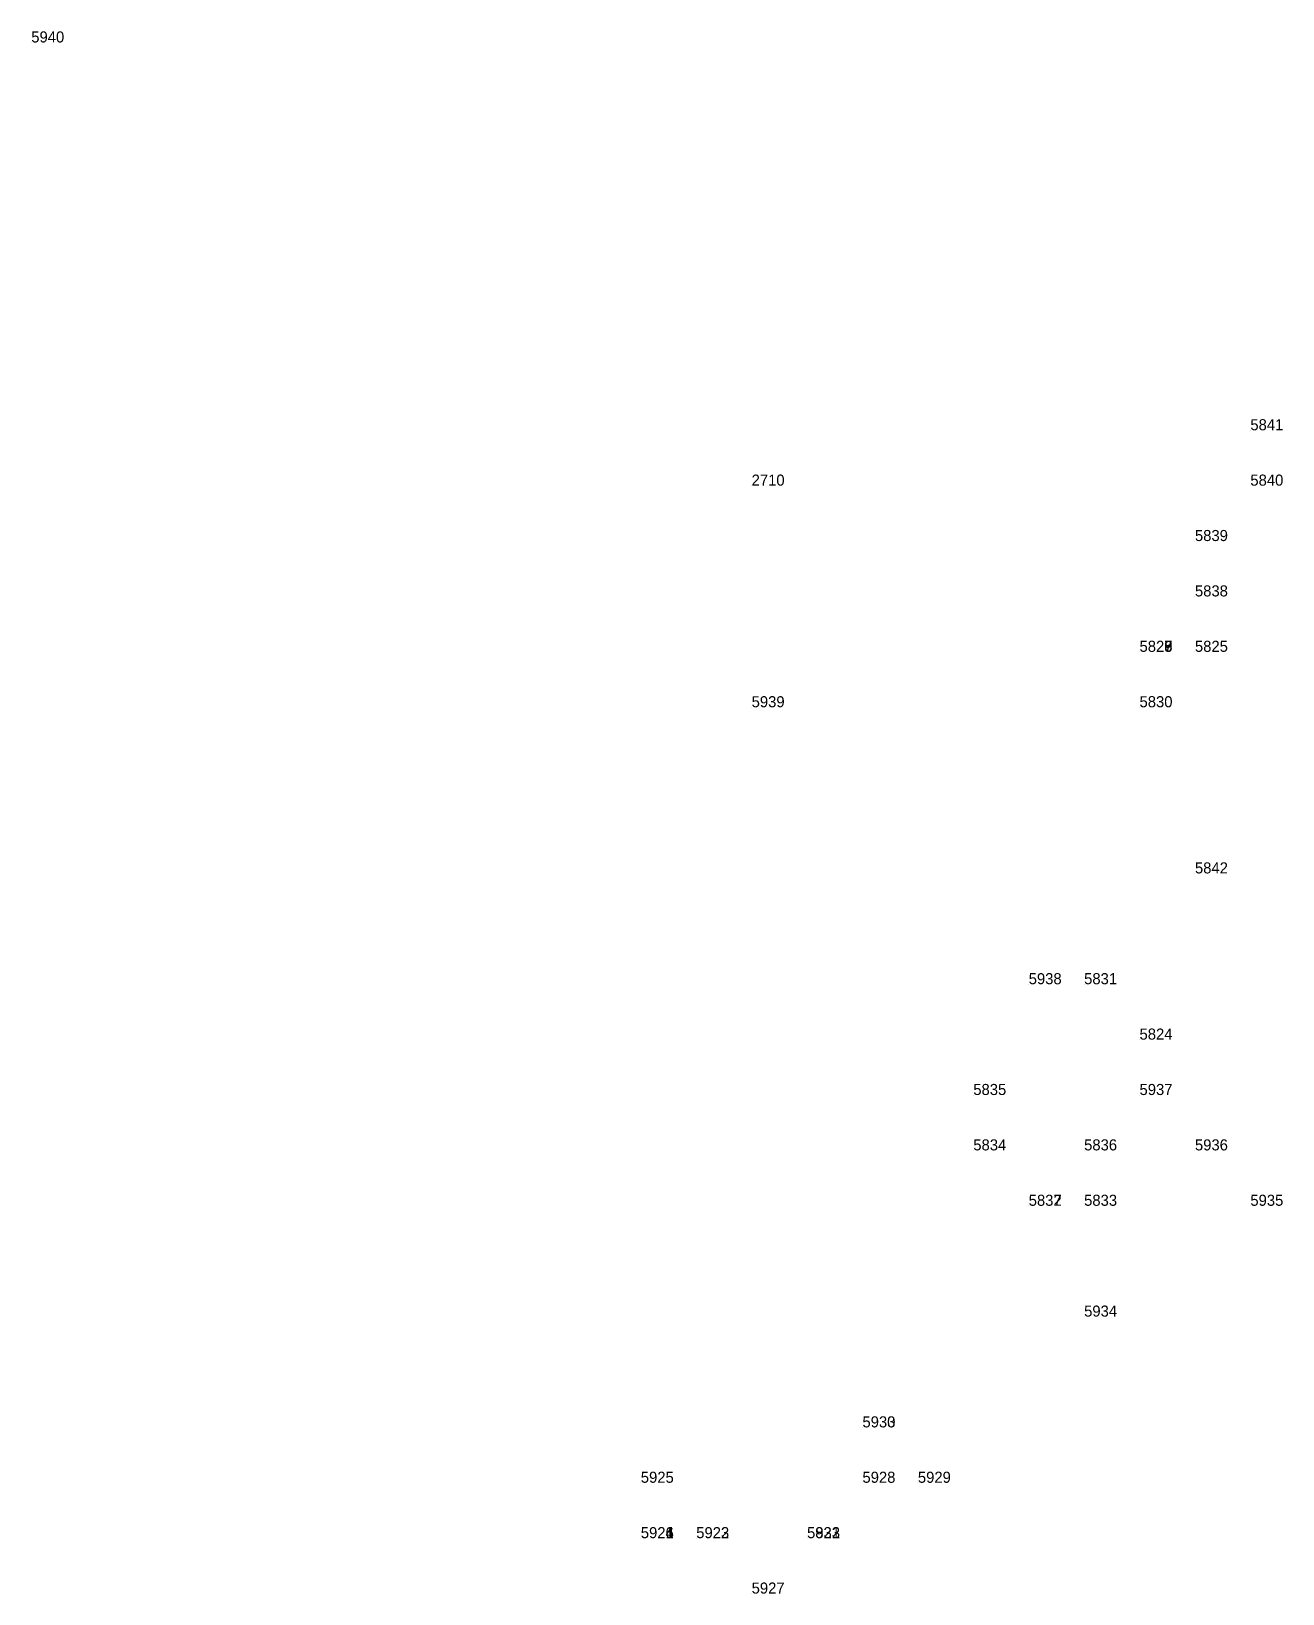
# Model space of a CAD drawing. Extents: x 535182 to 560328, y 1820963 to 1852759.
# Drawn here: x 548474 to 548496.58, y 1823006 to 1823034.2 of the extents above; entities that cross this region are included whole.
import ezdxf

# ---------------------------------------------------------------- set-up
doc = ezdxf.new("R2010")
doc.units = 0
doc.layers.add('Level 12', color=7, linetype='Continuous')
doc.layers.add('Level 7', color=7, linetype='Continuous')

msp = doc.modelspace()

# ---------------------------------------------------------------- texts
at = {"layer": 'Level 12'}
for s, p in [('5940', (548474, 1823034)), ('5841', (548496, 1823027)), ('2710', (548487, 1823026)), ('5840', (548496, 1823026)), ('5839', (548495, 1823025)), ('5838', (548495, 1823024)), ('5826', (548494, 1823023)), ('5827', (548494, 1823023)), ('5828', (548494, 1823023)), ('5829', (548494, 1823023)), ('5825', (548495, 1823023)), ('5939', (548487, 1823022)), ('5830', (548494, 1823022)), ('5842', (548495, 1823019)), ('5938', (548492, 1823017)), ('5831', (548493, 1823017)), ('5824', (548494, 1823016)), ('5835', (548491, 1823015)), ('5937', (548494, 1823015)), ('5834', (548491, 1823014)), ('5836', (548493, 1823014)), ('5936', (548495, 1823014)), ('5832', (548492, 1823013)), ('5837', (548492, 1823013)), ('5833', (548493, 1823013)), ('5935', (548496, 1823013)), ('5934', (548493, 1823011)), ('5930', (548489, 1823009)), ('5933', (548489, 1823009)), ('5925', (548485, 1823008)), ('5928', (548489, 1823008)), ('5929', (548490, 1823008)), ('5921', (548485, 1823007)), ('5924', (548485, 1823007)), ('5926', (548485, 1823007)), ('5922', (548486, 1823007)), ('5923', (548486, 1823007)), ('5823', (548488, 1823007)), ('5931', (548488, 1823007)), ('5932', (548488, 1823007)), ('5927', (548487, 1823006))]:
    msp.add_text(s, height=0.2, dxfattribs=at).set_placement(p)

# ---------------------------------------------------------------- linework, layer by layer
at = {"layer": 'Level 7'}
for p, q in [((548474, 1823034), (548474, 1823034)), ((548496, 1823027), (548496, 1823027)), ((548487, 1823026), (548487, 1823026)), ((548496, 1823026), (548496, 1823026)), ((548495, 1823025), (548495, 1823025)), ((548495, 1823024), (548495, 1823024)), ((548494, 1823023), (548494, 1823023)), ((548494, 1823023), (548494, 1823023)), ((548494, 1823023), (548494, 1823023)), ((548494, 1823023), (548494, 1823023)), ((548495, 1823023), (548495, 1823023)), ((548487, 1823022), (548487, 1823022)), ((548494, 1823022), (548494, 1823022)), ((548495, 1823019), (548495, 1823019)), ((548492, 1823017), (548492, 1823017)), ((548493, 1823017), (548493, 1823017)), ((548494, 1823016), (548494, 1823016)), ((548491, 1823015), (548491, 1823015)), ((548494, 1823015), (548494, 1823015)), ((548491, 1823014), (548491, 1823014)), ((548493, 1823014), (548493, 1823014)), ((548495, 1823014), (548495, 1823014)), ((548492, 1823013), (548492, 1823013)), ((548492, 1823013), (548492, 1823013)), ((548493, 1823013), (548493, 1823013)), ((548496, 1823013), (548496, 1823013)), ((548493, 1823011), (548493, 1823011)), ((548489, 1823009), (548489, 1823009)), ((548489, 1823009), (548489, 1823009)), ((548485, 1823008), (548485, 1823008)), ((548489, 1823008), (548489, 1823008)), ((548490, 1823008), (548490, 1823008)), ((548485, 1823007), (548485, 1823007)), ((548485, 1823007), (548485, 1823007)), ((548485, 1823007), (548485, 1823007)), ((548486, 1823007), (548486, 1823007)), ((548486, 1823007), (548486, 1823007)), ((548488, 1823007), (548488, 1823007)), ((548488, 1823007), (548488, 1823007)), ((548488, 1823007), (548488, 1823007)), ((548487, 1823006), (548487, 1823006))]:
    msp.add_line(p, q, dxfattribs=at)

msp.set_redraw_order([(e.dxf.handle, doc.entitydb.next_handle()) for e in msp.query("TEXT MTEXT ATTDEF DIMENSION ARC_DIMENSION")])  # texts and dimensions are drawn at this point

doc.saveas('drawing.dxf')
